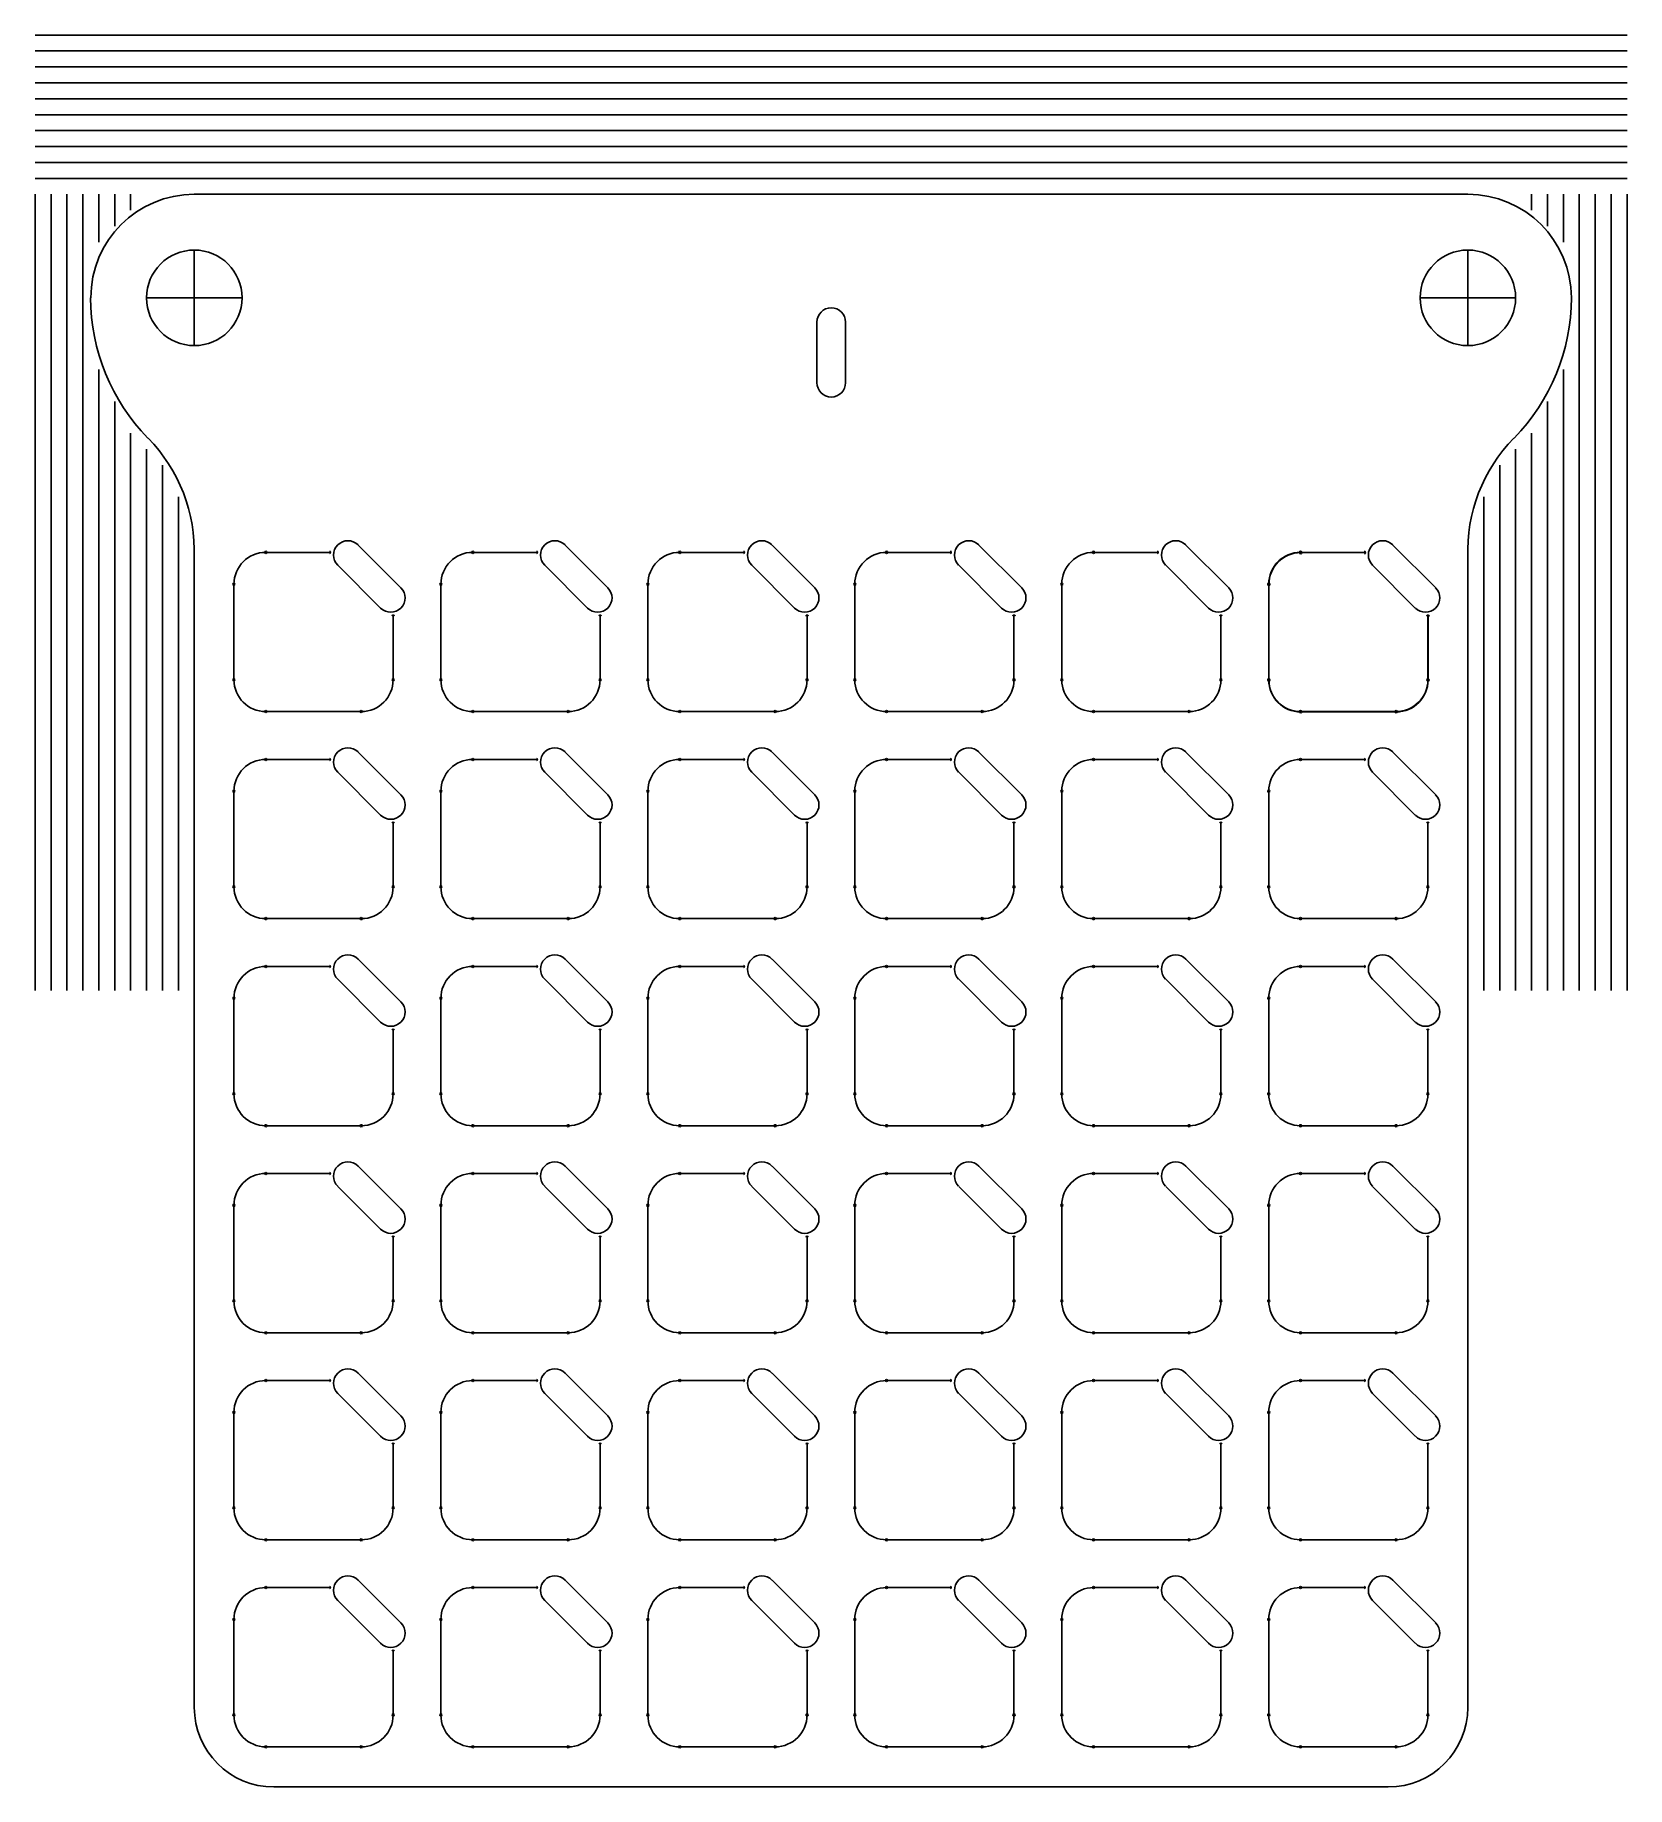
# Model space of a CAD drawing. Extents: x 165 to 265, y 127 to 237.
import ezdxf

# ---------------------------------------------------------------- set-up
doc = ezdxf.new("R2010")
doc.units = 0
doc.header["$LTSCALE"] = 10
for name, color, linetype in [('20', 7, 'CONTINUOUS'), ('22', 7, 'CONTINUOUS'), ('Layer_1', 7, 'CONTINUOUS')]:
    doc.layers.add(name, color=color, linetype=linetype)

msp = doc.modelspace()

# ---------------------------------------------------------------- linework, layer by layer
at = {"layer": '20', "color": 178, "linetype": 'CONTINUOUS'}
for p, q in [((174.56, 226.81), (254.56, 226.81)), ((213.67, 214.98), (213.67, 218.78)), ((215.47, 218.78), (215.47, 214.98)), ((184.85, 204.79), (187.54, 202.11)), ((197.85, 204.79), (200.54, 202.11)), ((210.85, 204.79), (213.54, 202.11)), ((223.85, 204.79), (226.54, 202.11)), ((236.85, 204.79), (239.54, 202.11)), ((249.85, 204.79), (252.54, 202.11)), ((174.56, 131.81), (174.56, 204.01)), ((186.26, 200.83), (183.58, 203.52)), ((199.26, 200.83), (196.58, 203.52)), ((212.26, 200.83), (209.58, 203.52)), ((225.26, 200.83), (222.58, 203.52)), ((238.26, 200.83), (235.58, 203.52)), ((251.26, 200.83), (248.58, 203.52)), ((254.56, 204.01), (254.56, 131.81)), ((184.85, 191.79), (187.54, 189.11)), ((197.85, 191.79), (200.54, 189.11)), ((210.85, 191.79), (213.54, 189.11)), ((223.85, 191.79), (226.54, 189.11)), ((236.85, 191.79), (239.54, 189.11)), ((249.85, 191.79), (252.54, 189.11)), ((186.26, 187.83), (183.58, 190.52)), ((199.26, 187.83), (196.58, 190.52)), ((212.26, 187.83), (209.58, 190.52)), ((225.26, 187.83), (222.58, 190.52)), ((238.26, 187.83), (235.58, 190.52)), ((251.26, 187.83), (248.58, 190.52)), ((184.85, 178.79), (187.54, 176.11)), ((197.85, 178.79), (200.54, 176.11)), ((210.85, 178.79), (213.54, 176.11)), ((223.85, 178.79), (226.54, 176.11)), ((236.85, 178.79), (239.54, 176.11)), ((249.85, 178.79), (252.54, 176.11)), ((186.26, 174.83), (183.58, 177.52)), ((199.26, 174.83), (196.58, 177.52)), ((212.26, 174.83), (209.58, 177.52)), ((225.26, 174.83), (222.58, 177.52)), ((238.26, 174.83), (235.58, 177.52)), ((251.26, 174.83), (248.58, 177.52)), ((184.85, 165.79), (187.54, 163.11)), ((197.85, 165.79), (200.54, 163.11)), ((210.85, 165.79), (213.54, 163.11)), ((223.85, 165.79), (226.54, 163.11)), ((236.85, 165.79), (239.54, 163.11)), ((249.85, 165.79), (252.54, 163.11)), ((186.26, 161.83), (183.58, 164.52)), ((199.26, 161.83), (196.58, 164.52)), ((212.26, 161.83), (209.58, 164.52)), ((225.26, 161.83), (222.58, 164.52)), ((238.26, 161.83), (235.58, 164.52)), ((251.26, 161.83), (248.58, 164.52)), ((184.85, 152.79), (187.54, 150.11)), ((197.85, 152.79), (200.54, 150.11)), ((210.85, 152.79), (213.54, 150.11)), ((223.85, 152.79), (226.54, 150.11)), ((236.85, 152.79), (239.54, 150.11)), ((249.85, 152.79), (252.54, 150.11)), ((186.26, 148.83), (183.58, 151.52)), ((199.26, 148.83), (196.58, 151.52)), ((212.26, 148.83), (209.58, 151.52)), ((225.26, 148.83), (222.58, 151.52)), ((238.26, 148.83), (235.58, 151.52)), ((251.26, 148.83), (248.58, 151.52)), ((184.85, 139.79), (187.54, 137.11)), ((197.85, 139.79), (200.54, 137.11)), ((210.85, 139.79), (213.54, 137.11)), ((223.85, 139.79), (226.54, 137.11)), ((236.85, 139.79), (239.54, 137.11)), ((249.85, 139.79), (252.54, 137.11)), ((186.26, 135.83), (183.58, 138.52)), ((199.26, 135.83), (196.58, 138.52)), ((212.26, 135.83), (209.58, 138.52)), ((225.26, 135.83), (222.58, 138.52)), ((238.26, 135.83), (235.58, 138.52)), ((251.26, 135.83), (248.58, 138.52)), ((249.56, 126.81), (179.56, 126.81))]:
    msp.add_line(p, q, dxfattribs=at)
for centre, radius, start, end in [((174.56, 220.31), 6.5, 90, 180), ((254.56, 220.31), 6.5, 0, 90), ((180.61, 220.31), 12.56, 180, 224.498), ((248.5, 220.31), 12.56, 315.502, 0), ((214.57, 218.78), 0.9, 90, 180), ((214.57, 218.78), 0.9, 0, 90), ((214.57, 214.98), 0.9, 180, 270), ((214.57, 214.98), 0.9, 270, 0), ((164.42, 204.4), 10.14, 357.7816, 44.4981), ((264.69, 204.4), 10.14, 135.5019, 182.2184), ((184.21, 204.16), 0.9, 135, 225), ((184.21, 204.16), 0.9, 45, 135), ((197.21, 204.16), 0.9, 135, 225), ((197.21, 204.16), 0.9, 45, 135), ((210.21, 204.16), 0.9, 135, 225), ((210.21, 204.16), 0.9, 45, 135), ((223.21, 204.16), 0.9, 135, 225), ((223.21, 204.16), 0.9, 45, 135), ((236.21, 204.16), 0.9, 135, 225), ((236.21, 204.16), 0.9, 45, 135), ((249.21, 204.16), 0.9, 135, 225), ((249.21, 204.16), 0.9, 45, 135), ((186.9, 201.47), 0.9, 315, 45), ((199.9, 201.47), 0.9, 315, 45), ((212.9, 201.47), 0.9, 315, 45), ((225.9, 201.47), 0.9, 315, 45), ((238.9, 201.47), 0.9, 315, 45), ((251.9, 201.47), 0.9, 315, 45), ((186.9, 201.47), 0.9, 225, 315), ((199.9, 201.47), 0.9, 225, 315), ((212.9, 201.47), 0.9, 225, 315), ((225.9, 201.47), 0.9, 225, 315), ((238.9, 201.47), 0.9, 225, 315), ((251.9, 201.47), 0.9, 225, 315), ((184.21, 191.16), 0.9, 135, 225), ((184.21, 191.16), 0.9, 45, 135), ((197.21, 191.16), 0.9, 135, 225), ((197.21, 191.16), 0.9, 45, 135), ((210.21, 191.16), 0.9, 135, 225), ((210.21, 191.16), 0.9, 45, 135), ((223.21, 191.16), 0.9, 135, 225), ((223.21, 191.16), 0.9, 45, 135), ((236.21, 191.16), 0.9, 135, 225), ((236.21, 191.16), 0.9, 45, 135), ((249.21, 191.16), 0.9, 135, 225), ((249.21, 191.16), 0.9, 45, 135), ((186.9, 188.47), 0.9, 315, 45), ((199.9, 188.47), 0.9, 315, 45), ((212.9, 188.47), 0.9, 315, 45), ((225.9, 188.47), 0.9, 315, 45), ((238.9, 188.47), 0.9, 315, 45), ((251.9, 188.47), 0.9, 315, 45), ((186.9, 188.47), 0.9, 225, 315), ((199.9, 188.47), 0.9, 225, 315), ((212.9, 188.47), 0.9, 225, 315), ((225.9, 188.47), 0.9, 225, 315), ((238.9, 188.47), 0.9, 225, 315), ((251.9, 188.47), 0.9, 225, 315), ((184.21, 178.16), 0.9, 135, 225), ((184.21, 178.16), 0.9, 45, 135), ((197.21, 178.16), 0.9, 135, 225), ((197.21, 178.16), 0.9, 45, 135), ((210.21, 178.16), 0.9, 135, 225), ((210.21, 178.16), 0.9, 45, 135), ((223.21, 178.16), 0.9, 135, 225), ((223.21, 178.16), 0.9, 45, 135), ((236.21, 178.16), 0.9, 135, 225), ((236.21, 178.16), 0.9, 45, 135), ((249.21, 178.16), 0.9, 135, 225), ((249.21, 178.16), 0.9, 45, 135), ((186.9, 175.47), 0.9, 315, 45), ((199.9, 175.47), 0.9, 315, 45), ((212.9, 175.47), 0.9, 315, 45), ((225.9, 175.47), 0.9, 315, 45), ((238.9, 175.47), 0.9, 315, 45), ((251.9, 175.47), 0.9, 315, 45), ((186.9, 175.47), 0.9, 225, 315), ((199.9, 175.47), 0.9, 225, 315), ((212.9, 175.47), 0.9, 225, 315), ((225.9, 175.47), 0.9, 225, 315), ((238.9, 175.47), 0.9, 225, 315), ((251.9, 175.47), 0.9, 225, 315), ((184.21, 165.16), 0.9, 135, 225), ((184.21, 165.16), 0.9, 45, 135), ((197.21, 165.16), 0.9, 135, 225), ((197.21, 165.16), 0.9, 45, 135), ((210.21, 165.16), 0.9, 135, 225), ((210.21, 165.16), 0.9, 45, 135), ((223.21, 165.16), 0.9, 135, 225), ((223.21, 165.16), 0.9, 45, 135), ((236.21, 165.16), 0.9, 135, 225), ((236.21, 165.16), 0.9, 45, 135), ((249.21, 165.16), 0.9, 135, 225), ((249.21, 165.16), 0.9, 45, 135), ((186.9, 162.47), 0.9, 315, 45), ((199.9, 162.47), 0.9, 315, 45), ((212.9, 162.47), 0.9, 315, 45), ((225.9, 162.47), 0.9, 315, 45), ((238.9, 162.47), 0.9, 315, 45), ((251.9, 162.47), 0.9, 315, 45), ((186.9, 162.47), 0.9, 225, 315), ((199.9, 162.47), 0.9, 225, 315), ((212.9, 162.47), 0.9, 225, 315), ((225.9, 162.47), 0.9, 225, 315), ((238.9, 162.47), 0.9, 225, 315), ((251.9, 162.47), 0.9, 225, 315), ((184.21, 152.16), 0.9, 45, 135), ((197.21, 152.16), 0.9, 45, 135), ((210.21, 152.16), 0.9, 45, 135), ((223.21, 152.16), 0.9, 45, 135), ((236.21, 152.16), 0.9, 45, 135), ((249.21, 152.16), 0.9, 45, 135), ((184.21, 152.16), 0.9, 135, 225), ((197.21, 152.16), 0.9, 135, 225), ((210.21, 152.16), 0.9, 135, 225), ((223.21, 152.16), 0.9, 135, 225), ((236.21, 152.16), 0.9, 135, 225), ((249.21, 152.16), 0.9, 135, 225), ((186.9, 149.47), 0.9, 315, 45), ((199.9, 149.47), 0.9, 315, 45), ((212.9, 149.47), 0.9, 315, 45), ((225.9, 149.47), 0.9, 315, 45), ((238.9, 149.47), 0.9, 315, 45), ((251.9, 149.47), 0.9, 315, 45), ((186.9, 149.47), 0.9, 225, 315), ((199.9, 149.47), 0.9, 225, 315), ((212.9, 149.47), 0.9, 225, 315), ((225.9, 149.47), 0.9, 225, 315), ((238.9, 149.47), 0.9, 225, 315), ((251.9, 149.47), 0.9, 225, 315), ((184.21, 139.16), 0.9, 135, 225), ((184.21, 139.16), 0.9, 45, 135), ((197.21, 139.16), 0.9, 135, 225), ((197.21, 139.16), 0.9, 45, 135), ((210.21, 139.16), 0.9, 135, 225), ((210.21, 139.16), 0.9, 45, 135), ((223.21, 139.16), 0.9, 135, 225), ((223.21, 139.16), 0.9, 45, 135), ((236.21, 139.16), 0.9, 135, 225), ((236.21, 139.16), 0.9, 45, 135), ((249.21, 139.16), 0.9, 135, 225), ((249.21, 139.16), 0.9, 45, 135), ((186.9, 136.47), 0.9, 315, 45), ((199.9, 136.47), 0.9, 315, 45), ((212.9, 136.47), 0.9, 315, 45), ((225.9, 136.47), 0.9, 315, 45), ((238.9, 136.47), 0.9, 315, 45), ((251.9, 136.47), 0.9, 315, 45), ((186.9, 136.47), 0.9, 225, 315), ((199.9, 136.47), 0.9, 225, 315), ((212.9, 136.47), 0.9, 225, 315), ((225.9, 136.47), 0.9, 225, 315), ((238.9, 136.47), 0.9, 225, 315), ((251.9, 136.47), 0.9, 225, 315), ((179.56, 131.81), 5, 180, 270), ((249.56, 131.81), 5, 270, 0)]:
    msp.add_arc(centre, radius, start, end, dxfattribs=at)
at = {"layer": '22', "color": 250, "linetype": 'CONTINUOUS'}
for p, q in [((183.05, 204.33), (179.05, 204.33)), ((196.05, 204.33), (192.05, 204.33)), ((209.05, 204.33), (205.05, 204.33)), ((222.05, 204.33), (218.05, 204.33)), ((235.05, 204.33), (231.05, 204.33)), ((248.05, 204.33), (244.05, 204.33)), ((248.06, 204.31), (244.06, 204.31)), ((177.05, 202.33), (177.05, 196.33)), ((190.05, 202.33), (190.05, 196.33)), ((203.05, 202.33), (203.05, 196.33)), ((216.05, 202.33), (216.05, 196.33)), ((229.05, 202.33), (229.05, 196.33)), ((242.05, 202.33), (242.05, 196.33)), ((242.06, 202.31), (242.06, 196.31)), ((187.05, 200.33), (187.05, 196.33)), ((200.05, 200.33), (200.05, 196.33)), ((213.05, 200.33), (213.05, 196.33)), ((226.05, 200.33), (226.05, 196.33)), ((239.05, 200.33), (239.05, 196.33)), ((252.05, 200.33), (252.05, 196.33)), ((252.06, 200.31), (252.06, 196.31)), ((179.05, 194.33), (185.05, 194.33)), ((192.05, 194.33), (198.05, 194.33)), ((205.05, 194.33), (211.05, 194.33)), ((218.05, 194.33), (224.05, 194.33)), ((231.05, 194.33), (237.05, 194.33)), ((244.05, 194.33), (250.05, 194.33)), ((244.06, 194.31), (250.06, 194.31)), ((183.05, 191.33), (179.05, 191.33)), ((196.05, 191.33), (192.05, 191.33)), ((209.05, 191.33), (205.05, 191.33)), ((222.05, 191.33), (218.05, 191.33)), ((235.05, 191.33), (231.05, 191.33)), ((248.05, 191.33), (244.05, 191.33)), ((177.05, 189.33), (177.05, 183.33)), ((190.05, 189.33), (190.05, 183.33)), ((203.05, 189.33), (203.05, 183.33)), ((216.05, 189.33), (216.05, 183.33)), ((229.05, 189.33), (229.05, 183.33)), ((242.05, 189.33), (242.05, 183.33)), ((187.05, 187.33), (187.05, 183.33)), ((200.05, 187.33), (200.05, 183.33)), ((213.05, 187.33), (213.05, 183.33)), ((226.05, 187.33), (226.05, 183.33)), ((239.05, 187.33), (239.05, 183.33)), ((252.05, 187.33), (252.05, 183.33)), ((179.05, 181.33), (185.05, 181.33)), ((192.05, 181.33), (198.05, 181.33)), ((205.05, 181.33), (211.05, 181.33)), ((218.05, 181.33), (224.05, 181.33)), ((231.05, 181.33), (237.05, 181.33)), ((244.05, 181.33), (250.05, 181.33)), ((183.05, 178.33), (179.05, 178.33)), ((196.05, 178.33), (192.05, 178.33)), ((209.05, 178.33), (205.05, 178.33)), ((222.05, 178.33), (218.05, 178.33)), ((235.05, 178.33), (231.05, 178.33)), ((248.05, 178.33), (244.05, 178.33)), ((177.05, 176.33), (177.05, 170.33)), ((190.05, 176.33), (190.05, 170.33)), ((203.05, 176.33), (203.05, 170.33)), ((216.05, 176.33), (216.05, 170.33)), ((229.05, 176.33), (229.05, 170.33)), ((242.05, 176.33), (242.05, 170.33)), ((187.05, 174.33), (187.05, 170.33)), ((200.05, 174.33), (200.05, 170.33)), ((213.05, 174.33), (213.05, 170.33)), ((226.05, 174.33), (226.05, 170.33)), ((239.05, 174.33), (239.05, 170.33)), ((252.05, 174.33), (252.05, 170.33)), ((179.05, 168.33), (185.05, 168.33)), ((192.05, 168.33), (198.05, 168.33)), ((205.05, 168.33), (211.05, 168.33)), ((218.05, 168.33), (224.05, 168.33)), ((231.05, 168.33), (237.05, 168.33)), ((244.05, 168.33), (250.05, 168.33)), ((183.05, 165.33), (179.05, 165.33)), ((196.05, 165.33), (192.05, 165.33)), ((209.05, 165.33), (205.05, 165.33)), ((222.05, 165.33), (218.05, 165.33)), ((235.05, 165.33), (231.05, 165.33)), ((248.05, 165.33), (244.05, 165.33)), ((177.05, 163.33), (177.05, 157.33)), ((190.05, 163.33), (190.05, 157.33)), ((203.05, 163.33), (203.05, 157.33)), ((216.05, 163.33), (216.05, 157.33)), ((229.05, 163.33), (229.05, 157.33)), ((242.05, 163.33), (242.05, 157.33)), ((187.05, 161.33), (187.05, 157.33)), ((200.05, 161.33), (200.05, 157.33)), ((213.05, 161.33), (213.05, 157.33)), ((226.05, 161.33), (226.05, 157.33)), ((239.05, 161.33), (239.05, 157.33)), ((252.05, 161.33), (252.05, 157.33)), ((179.05, 155.33), (185.05, 155.33)), ((192.05, 155.33), (198.05, 155.33)), ((205.05, 155.33), (211.05, 155.33)), ((218.05, 155.33), (224.05, 155.33)), ((231.05, 155.33), (237.05, 155.33)), ((244.05, 155.33), (250.05, 155.33)), ((183.05, 152.33), (179.05, 152.33)), ((196.05, 152.33), (192.05, 152.33)), ((209.05, 152.33), (205.05, 152.33)), ((222.05, 152.33), (218.05, 152.33)), ((235.05, 152.33), (231.05, 152.33)), ((248.05, 152.33), (244.05, 152.33)), ((177.05, 150.33), (177.05, 144.33)), ((190.05, 150.33), (190.05, 144.33)), ((203.05, 150.33), (203.05, 144.33)), ((216.05, 150.33), (216.05, 144.33)), ((229.05, 150.33), (229.05, 144.33)), ((242.05, 150.33), (242.05, 144.33)), ((187.05, 148.33), (187.05, 144.33)), ((200.05, 148.33), (200.05, 144.33)), ((213.05, 148.33), (213.05, 144.33)), ((226.05, 148.33), (226.05, 144.33)), ((239.05, 148.33), (239.05, 144.33)), ((252.05, 148.33), (252.05, 144.33)), ((179.05, 142.33), (185.05, 142.33)), ((192.05, 142.33), (198.05, 142.33)), ((205.05, 142.33), (211.05, 142.33)), ((218.05, 142.33), (224.05, 142.33)), ((231.05, 142.33), (237.05, 142.33)), ((244.05, 142.33), (250.05, 142.33)), ((183.05, 139.33), (179.05, 139.33)), ((196.05, 139.33), (192.05, 139.33)), ((209.05, 139.33), (205.05, 139.33)), ((222.05, 139.33), (218.05, 139.33)), ((235.05, 139.33), (231.05, 139.33)), ((248.05, 139.33), (244.05, 139.33)), ((177.05, 137.33), (177.05, 131.33)), ((190.05, 137.33), (190.05, 131.33)), ((203.05, 137.33), (203.05, 131.33)), ((216.05, 137.33), (216.05, 131.33)), ((229.05, 137.33), (229.05, 131.33)), ((242.05, 137.33), (242.05, 131.33)), ((187.05, 135.33), (187.05, 131.33)), ((200.05, 135.33), (200.05, 131.33)), ((213.05, 135.33), (213.05, 131.33)), ((226.05, 135.33), (226.05, 131.33)), ((239.05, 135.33), (239.05, 131.33)), ((252.05, 135.33), (252.05, 131.33)), ((179.05, 129.33), (185.05, 129.33)), ((192.05, 129.33), (198.05, 129.33)), ((205.05, 129.33), (211.05, 129.33)), ((218.05, 129.33), (224.05, 129.33)), ((231.05, 129.33), (237.05, 129.33)), ((244.05, 129.33), (250.05, 129.33))]:
    msp.add_line(p, q, dxfattribs=at)
for centre, radius, start, end in [((179.05, 202.33), 2, 90.0013, 179.9987), ((179.05, 204.33), 0.0635, 90, 270), ((179.05, 204.33), 0.0635, 270, 90), ((183.05, 204.33), 0.0635, 270, 90), ((192.05, 202.33), 2, 90.0013, 179.9987), ((192.05, 204.33), 0.0635, 90, 270), ((192.05, 204.33), 0.0635, 270, 90), ((196.05, 204.33), 0.0635, 270, 90), ((205.05, 202.33), 2, 90.0013, 179.9987), ((205.05, 204.33), 0.0635, 90, 270), ((205.05, 204.33), 0.0635, 270, 90), ((209.05, 204.33), 0.0635, 270, 90), ((218.05, 202.33), 2, 90.0013, 179.9987), ((218.05, 204.33), 0.0635, 90, 270), ((218.05, 204.33), 0.0635, 270, 90), ((222.05, 204.33), 0.0635, 270, 90), ((231.05, 202.33), 2, 90.0013, 179.9987), ((231.05, 204.33), 0.0635, 90, 270), ((231.05, 204.33), 0.0635, 270, 90), ((235.05, 204.33), 0.0635, 270, 90), ((244.05, 202.33), 2, 90.0013, 179.9987), ((244.06, 202.31), 2, 90.0013, 179.9987), ((244.05, 204.33), 0.0635, 90, 270), ((244.06, 204.31), 0.0635, 90, 270), ((244.05, 204.33), 0.0635, 270, 90), ((244.06, 204.31), 0.0635, 270, 90), ((248.05, 204.33), 0.0635, 270, 90), ((248.06, 204.31), 0.0635, 270, 90), ((177.05, 202.33), 0.0635, 0, 180), ((177.05, 202.33), 0.0635, 180, 0), ((190.05, 202.33), 0.0635, 0, 180), ((190.05, 202.33), 0.0635, 180, 0), ((203.05, 202.33), 0.0635, 0, 180), ((203.05, 202.33), 0.0635, 180, 0), ((216.05, 202.33), 0.0635, 0, 180), ((216.05, 202.33), 0.0635, 180, 0), ((229.05, 202.33), 0.0635, 0, 180), ((229.05, 202.33), 0.0635, 180, 0), ((242.05, 202.33), 0.0635, 0, 180), ((242.05, 202.33), 0.0635, 180, 0), ((242.06, 202.31), 0.0635, 0, 180), ((242.06, 202.31), 0.0635, 180, 0), ((187.05, 200.33), 0.0635, 0, 180), ((200.05, 200.33), 0.0635, 0, 180), ((213.05, 200.33), 0.0635, 0, 180), ((226.05, 200.33), 0.0635, 0, 180), ((239.05, 200.33), 0.0635, 0, 180), ((252.05, 200.33), 0.0635, 0, 180), ((252.06, 200.31), 0.0635, 0, 180), ((177.05, 196.33), 0.0635, 0, 180), ((177.05, 196.33), 0.0635, 180, 0), ((179.05, 196.33), 2, 180.0013, 269.9987), ((185.05, 196.33), 2, 270.0013, 359.9987), ((187.05, 196.33), 0.0635, 0, 180), ((187.05, 196.33), 0.0635, 180, 0), ((190.05, 196.33), 0.0635, 0, 180), ((190.05, 196.33), 0.0635, 180, 0), ((192.05, 196.33), 2, 180.0013, 269.9987), ((198.05, 196.33), 2, 270.0013, 359.9987), ((200.05, 196.33), 0.0635, 0, 180), ((200.05, 196.33), 0.0635, 180, 0), ((203.05, 196.33), 0.0635, 0, 180), ((203.05, 196.33), 0.0635, 180, 0), ((205.05, 196.33), 2, 180.0013, 269.9987), ((211.05, 196.33), 2, 270.0013, 359.9987), ((213.05, 196.33), 0.0635, 0, 180), ((213.05, 196.33), 0.0635, 180, 0), ((216.05, 196.33), 0.0635, 0, 180), ((216.05, 196.33), 0.0635, 180, 0), ((218.05, 196.33), 2, 180.0013, 269.9987), ((224.05, 196.33), 2, 270.0013, 359.9987), ((226.05, 196.33), 0.0635, 0, 180), ((226.05, 196.33), 0.0635, 180, 0), ((229.05, 196.33), 0.0635, 0, 180), ((229.05, 196.33), 0.0635, 180, 0), ((231.05, 196.33), 2, 180.0013, 269.9987), ((237.05, 196.33), 2, 270.0013, 359.9987), ((239.05, 196.33), 0.0635, 0, 180), ((239.05, 196.33), 0.0635, 180, 0), ((242.05, 196.33), 0.0635, 0, 180), ((242.05, 196.33), 0.0635, 180, 0), ((242.06, 196.31), 0.0635, 0, 180), ((242.06, 196.31), 0.0635, 180, 0), ((244.05, 196.33), 2, 180.0013, 269.9987), ((244.06, 196.31), 2, 180.0013, 269.9987), ((250.05, 196.33), 2, 270.0013, 359.9987), ((250.06, 196.31), 2, 270.0013, 359.9987), ((252.05, 196.33), 0.0635, 0, 180), ((252.05, 196.33), 0.0635, 180, 0), ((252.06, 196.31), 0.0635, 0, 180), ((252.06, 196.31), 0.0635, 180, 0), ((179.05, 194.33), 0.0635, 90, 270), ((179.05, 194.33), 0.0635, 270, 90), ((185.05, 194.33), 0.0635, 90, 270), ((185.05, 194.33), 0.0635, 270, 90), ((192.05, 194.33), 0.0635, 90, 270), ((192.05, 194.33), 0.0635, 270, 90), ((198.05, 194.33), 0.0635, 90, 270), ((198.05, 194.33), 0.0635, 270, 90), ((205.05, 194.33), 0.0635, 90, 270), ((205.05, 194.33), 0.0635, 270, 90), ((211.05, 194.33), 0.0635, 90, 270), ((211.05, 194.33), 0.0635, 270, 90), ((218.05, 194.33), 0.0635, 90, 270), ((218.05, 194.33), 0.0635, 270, 90), ((224.05, 194.33), 0.0635, 90, 270), ((224.05, 194.33), 0.0635, 270, 90), ((231.05, 194.33), 0.0635, 90, 270), ((231.05, 194.33), 0.0635, 270, 90), ((237.05, 194.33), 0.0635, 90, 270), ((237.05, 194.33), 0.0635, 270, 90), ((244.05, 194.33), 0.0635, 90, 270), ((244.06, 194.31), 0.0635, 90, 270), ((244.05, 194.33), 0.0635, 270, 90), ((244.06, 194.31), 0.0635, 270, 90), ((250.05, 194.33), 0.0635, 90, 270), ((250.06, 194.31), 0.0635, 90, 270), ((250.05, 194.33), 0.0635, 270, 90), ((250.06, 194.31), 0.0635, 270, 90), ((179.05, 189.33), 2, 90.0013, 179.9987), ((179.05, 189.33), 2, 90.0013, 179.9987), ((179.05, 191.33), 0.0635, 90, 270), ((179.05, 191.33), 0.0635, 270, 90), ((179.05, 191.33), 0.0635, 270, 90), ((183.05, 191.33), 0.0635, 270, 90), ((192.05, 189.33), 2, 90.0013, 179.9987), ((192.05, 189.33), 2, 90.0013, 179.9987), ((192.05, 191.33), 0.0635, 90, 270), ((192.05, 191.33), 0.0635, 270, 90), ((192.05, 191.33), 0.0635, 270, 90), ((196.05, 191.33), 0.0635, 270, 90), ((205.05, 189.33), 2, 90.0013, 179.9987), ((205.05, 189.33), 2, 90.0013, 179.9987), ((205.05, 191.33), 0.0635, 90, 270), ((205.05, 191.33), 0.0635, 270, 90), ((205.05, 191.33), 0.0635, 270, 90), ((209.05, 191.33), 0.0635, 270, 90), ((218.05, 189.33), 2, 90.0013, 179.9987), ((218.05, 189.33), 2, 90.0013, 179.9987), ((218.05, 191.33), 0.0635, 90, 270), ((218.05, 191.33), 0.0635, 270, 90), ((218.05, 191.33), 0.0635, 270, 90), ((222.05, 191.33), 0.0635, 270, 90), ((231.05, 189.33), 2, 90.0013, 179.9987), ((231.05, 189.33), 2, 90.0013, 179.9987), ((231.05, 191.33), 0.0635, 90, 270), ((231.05, 191.33), 0.0635, 270, 90), ((231.05, 191.33), 0.0635, 270, 90), ((235.05, 191.33), 0.0635, 270, 90), ((244.05, 189.33), 2, 90.0013, 179.9987), ((244.05, 189.33), 2, 90.0013, 179.9987), ((244.05, 191.33), 0.0635, 90, 270), ((244.05, 191.33), 0.0635, 270, 90), ((244.05, 191.33), 0.0635, 270, 90), ((248.05, 191.33), 0.0635, 270, 90), ((177.05, 189.33), 0.0635, 0, 180), ((177.05, 189.33), 0.0635, 180, 0), ((177.05, 189.33), 0.0635, 180, 0), ((190.05, 189.33), 0.0635, 0, 180), ((190.05, 189.33), 0.0635, 180, 0), ((190.05, 189.33), 0.0635, 180, 0), ((203.05, 189.33), 0.0635, 0, 180), ((203.05, 189.33), 0.0635, 180, 0), ((203.05, 189.33), 0.0635, 180, 0), ((216.05, 189.33), 0.0635, 0, 180), ((216.05, 189.33), 0.0635, 180, 0), ((216.05, 189.33), 0.0635, 180, 0), ((229.05, 189.33), 0.0635, 0, 180), ((229.05, 189.33), 0.0635, 180, 0), ((229.05, 189.33), 0.0635, 180, 0), ((242.05, 189.33), 0.0635, 0, 180), ((242.05, 189.33), 0.0635, 180, 0), ((242.05, 189.33), 0.0635, 180, 0), ((187.05, 187.33), 0.0635, 0, 180), ((200.05, 187.33), 0.0635, 0, 180), ((213.05, 187.33), 0.0635, 0, 180), ((226.05, 187.33), 0.0635, 0, 180), ((239.05, 187.33), 0.0635, 0, 180), ((252.05, 187.33), 0.0635, 0, 180), ((177.05, 183.33), 0.0635, 0, 180), ((177.05, 183.33), 0.0635, 0, 180), ((177.05, 183.33), 0.0635, 180, 0), ((179.05, 183.33), 2, 180.0013, 269.9987), ((179.05, 183.33), 2, 180.0013, 269.9987), ((185.05, 183.33), 2, 270.0013, 359.9987), ((185.05, 183.33), 2, 270.0013, 359.9987), ((187.05, 183.33), 0.0635, 0, 180), ((187.05, 183.33), 0.0635, 0, 180), ((187.05, 183.33), 0.0635, 180, 0), ((190.05, 183.33), 0.0635, 0, 180), ((190.05, 183.33), 0.0635, 0, 180), ((190.05, 183.33), 0.0635, 180, 0), ((192.05, 183.33), 2, 180.0013, 269.9987), ((192.05, 183.33), 2, 180.0013, 269.9987), ((198.05, 183.33), 2, 270.0013, 359.9987), ((198.05, 183.33), 2, 270.0013, 359.9987), ((200.05, 183.33), 0.0635, 0, 180), ((200.05, 183.33), 0.0635, 0, 180), ((200.05, 183.33), 0.0635, 180, 0), ((203.05, 183.33), 0.0635, 0, 180), ((203.05, 183.33), 0.0635, 0, 180), ((203.05, 183.33), 0.0635, 180, 0), ((205.05, 183.33), 2, 180.0013, 269.9987), ((205.05, 183.33), 2, 180.0013, 269.9987), ((211.05, 183.33), 2, 270.0013, 359.9987), ((211.05, 183.33), 2, 270.0013, 359.9987), ((213.05, 183.33), 0.0635, 0, 180), ((213.05, 183.33), 0.0635, 0, 180), ((213.05, 183.33), 0.0635, 180, 0), ((216.05, 183.33), 0.0635, 0, 180), ((216.05, 183.33), 0.0635, 0, 180), ((216.05, 183.33), 0.0635, 180, 0), ((218.05, 183.33), 2, 180.0013, 269.9987), ((218.05, 183.33), 2, 180.0013, 269.9987), ((224.05, 183.33), 2, 270.0013, 359.9987), ((224.05, 183.33), 2, 270.0013, 359.9987), ((226.05, 183.33), 0.0635, 0, 180), ((226.05, 183.33), 0.0635, 0, 180), ((226.05, 183.33), 0.0635, 180, 0), ((229.05, 183.33), 0.0635, 0, 180), ((229.05, 183.33), 0.0635, 0, 180), ((229.05, 183.33), 0.0635, 180, 0), ((231.05, 183.33), 2, 180.0013, 269.9987), ((231.05, 183.33), 2, 180.0013, 269.9987), ((237.05, 183.33), 2, 270.0013, 359.9987), ((237.05, 183.33), 2, 270.0013, 359.9987), ((239.05, 183.33), 0.0635, 0, 180), ((239.05, 183.33), 0.0635, 0, 180), ((239.05, 183.33), 0.0635, 180, 0), ((242.05, 183.33), 0.0635, 0, 180), ((242.05, 183.33), 0.0635, 0, 180), ((242.05, 183.33), 0.0635, 180, 0), ((244.05, 183.33), 2, 180.0013, 269.9987), ((244.05, 183.33), 2, 180.0013, 269.9987), ((250.05, 183.33), 2, 270.0013, 359.9987), ((250.05, 183.33), 2, 270.0013, 359.9987), ((252.05, 183.33), 0.0635, 0, 180), ((252.05, 183.33), 0.0635, 0, 180), ((252.05, 183.33), 0.0635, 180, 0), ((179.05, 181.33), 0.0635, 90, 270), ((179.05, 181.33), 0.0635, 270, 90), ((179.05, 181.33), 0.0635, 270, 90), ((185.05, 181.33), 0.0635, 90, 270), ((185.05, 181.33), 0.0635, 90, 270), ((185.05, 181.33), 0.0635, 270, 90), ((192.05, 181.33), 0.0635, 90, 270), ((192.05, 181.33), 0.0635, 270, 90), ((192.05, 181.33), 0.0635, 270, 90), ((198.05, 181.33), 0.0635, 90, 270), ((198.05, 181.33), 0.0635, 90, 270), ((198.05, 181.33), 0.0635, 270, 90), ((205.05, 181.33), 0.0635, 90, 270), ((205.05, 181.33), 0.0635, 270, 90), ((205.05, 181.33), 0.0635, 270, 90), ((211.05, 181.33), 0.0635, 90, 270), ((211.05, 181.33), 0.0635, 90, 270), ((211.05, 181.33), 0.0635, 270, 90), ((218.05, 181.33), 0.0635, 90, 270), ((218.05, 181.33), 0.0635, 270, 90), ((218.05, 181.33), 0.0635, 270, 90), ((224.05, 181.33), 0.0635, 90, 270), ((224.05, 181.33), 0.0635, 90, 270), ((224.05, 181.33), 0.0635, 270, 90), ((231.05, 181.33), 0.0635, 90, 270), ((231.05, 181.33), 0.0635, 270, 90), ((231.05, 181.33), 0.0635, 270, 90), ((237.05, 181.33), 0.0635, 90, 270), ((237.05, 181.33), 0.0635, 90, 270), ((237.05, 181.33), 0.0635, 270, 90), ((244.05, 181.33), 0.0635, 90, 270), ((244.05, 181.33), 0.0635, 270, 90), ((244.05, 181.33), 0.0635, 270, 90), ((250.05, 181.33), 0.0635, 90, 270), ((250.05, 181.33), 0.0635, 90, 270), ((250.05, 181.33), 0.0635, 270, 90), ((179.05, 176.33), 2, 90.0013, 179.9987), ((179.05, 176.33), 2, 90.0013, 179.9987), ((179.05, 178.33), 0.0635, 90, 270), ((179.05, 178.33), 0.0635, 270, 90), ((179.05, 178.33), 0.0635, 270, 90), ((183.05, 178.33), 0.0635, 270, 90), ((192.05, 176.33), 2, 90.0013, 179.9987), ((192.05, 176.33), 2, 90.0013, 179.9987), ((192.05, 178.33), 0.0635, 90, 270), ((192.05, 178.33), 0.0635, 270, 90), ((192.05, 178.33), 0.0635, 270, 90), ((196.05, 178.33), 0.0635, 270, 90), ((205.05, 176.33), 2, 90.0013, 179.9987), ((205.05, 176.33), 2, 90.0013, 179.9987), ((205.05, 178.33), 0.0635, 90, 270), ((205.05, 178.33), 0.0635, 270, 90), ((205.05, 178.33), 0.0635, 270, 90), ((209.05, 178.33), 0.0635, 270, 90), ((218.05, 176.33), 2, 90.0013, 179.9987), ((218.05, 176.33), 2, 90.0013, 179.9987), ((218.05, 178.33), 0.0635, 90, 270), ((218.05, 178.33), 0.0635, 270, 90), ((218.05, 178.33), 0.0635, 270, 90), ((222.05, 178.33), 0.0635, 270, 90), ((231.05, 176.33), 2, 90.0013, 179.9987), ((231.05, 176.33), 2, 90.0013, 179.9987), ((231.05, 178.33), 0.0635, 90, 270), ((231.05, 178.33), 0.0635, 270, 90), ((231.05, 178.33), 0.0635, 270, 90), ((235.05, 178.33), 0.0635, 270, 90), ((244.05, 176.33), 2, 90.0013, 179.9987), ((244.05, 176.33), 2, 90.0013, 179.9987), ((244.05, 178.33), 0.0635, 90, 270), ((244.05, 178.33), 0.0635, 270, 90), ((244.05, 178.33), 0.0635, 270, 90), ((248.05, 178.33), 0.0635, 270, 90), ((177.05, 176.33), 0.0635, 0, 180), ((177.05, 176.33), 0.0635, 180, 0), ((177.05, 176.33), 0.0635, 180, 0), ((190.05, 176.33), 0.0635, 0, 180), ((190.05, 176.33), 0.0635, 180, 0), ((190.05, 176.33), 0.0635, 180, 0), ((203.05, 176.33), 0.0635, 0, 180), ((203.05, 176.33), 0.0635, 180, 0), ((203.05, 176.33), 0.0635, 180, 0), ((216.05, 176.33), 0.0635, 0, 180), ((216.05, 176.33), 0.0635, 180, 0), ((216.05, 176.33), 0.0635, 180, 0), ((229.05, 176.33), 0.0635, 0, 180), ((229.05, 176.33), 0.0635, 180, 0), ((229.05, 176.33), 0.0635, 180, 0), ((242.05, 176.33), 0.0635, 0, 180), ((242.05, 176.33), 0.0635, 180, 0), ((242.05, 176.33), 0.0635, 180, 0), ((187.05, 174.33), 0.0635, 0, 180), ((200.05, 174.33), 0.0635, 0, 180), ((213.05, 174.33), 0.0635, 0, 180), ((226.05, 174.33), 0.0635, 0, 180), ((239.05, 174.33), 0.0635, 0, 180), ((252.05, 174.33), 0.0635, 0, 180), ((177.05, 170.33), 0.0635, 0, 180), ((177.05, 170.33), 0.0635, 0, 180), ((177.05, 170.33), 0.0635, 180, 0), ((179.05, 170.33), 2, 180.0013, 269.9987), ((179.05, 170.33), 2, 180.0013, 269.9987), ((185.05, 170.33), 2, 270.0013, 359.9987), ((185.05, 170.33), 2, 270.0013, 359.9987), ((187.05, 170.33), 0.0635, 0, 180), ((187.05, 170.33), 0.0635, 0, 180), ((187.05, 170.33), 0.0635, 180, 0), ((190.05, 170.33), 0.0635, 0, 180), ((190.05, 170.33), 0.0635, 0, 180), ((190.05, 170.33), 0.0635, 180, 0), ((192.05, 170.33), 2, 180.0013, 269.9987), ((192.05, 170.33), 2, 180.0013, 269.9987), ((198.05, 170.33), 2, 270.0013, 359.9987), ((198.05, 170.33), 2, 270.0013, 359.9987), ((200.05, 170.33), 0.0635, 0, 180), ((200.05, 170.33), 0.0635, 0, 180), ((200.05, 170.33), 0.0635, 180, 0), ((203.05, 170.33), 0.0635, 0, 180), ((203.05, 170.33), 0.0635, 0, 180), ((203.05, 170.33), 0.0635, 180, 0), ((205.05, 170.33), 2, 180.0013, 269.9987), ((205.05, 170.33), 2, 180.0013, 269.9987), ((211.05, 170.33), 2, 270.0013, 359.9987), ((211.05, 170.33), 2, 270.0013, 359.9987), ((213.05, 170.33), 0.0635, 0, 180), ((213.05, 170.33), 0.0635, 0, 180), ((213.05, 170.33), 0.0635, 180, 0), ((216.05, 170.33), 0.0635, 0, 180), ((216.05, 170.33), 0.0635, 0, 180), ((216.05, 170.33), 0.0635, 180, 0), ((218.05, 170.33), 2, 180.0013, 269.9987), ((218.05, 170.33), 2, 180.0013, 269.9987), ((224.05, 170.33), 2, 270.0013, 359.9987), ((224.05, 170.33), 2, 270.0013, 359.9987), ((226.05, 170.33), 0.0635, 0, 180), ((226.05, 170.33), 0.0635, 0, 180), ((226.05, 170.33), 0.0635, 180, 0), ((229.05, 170.33), 0.0635, 0, 180), ((229.05, 170.33), 0.0635, 0, 180), ((229.05, 170.33), 0.0635, 180, 0), ((231.05, 170.33), 2, 180.0013, 269.9987), ((231.05, 170.33), 2, 180.0013, 269.9987), ((237.05, 170.33), 2, 270.0013, 359.9987), ((237.05, 170.33), 2, 270.0013, 359.9987), ((239.05, 170.33), 0.0635, 0, 180), ((239.05, 170.33), 0.0635, 0, 180), ((239.05, 170.33), 0.0635, 180, 0), ((242.05, 170.33), 0.0635, 0, 180), ((242.05, 170.33), 0.0635, 0, 180), ((242.05, 170.33), 0.0635, 180, 0), ((244.05, 170.33), 2, 180.0013, 269.9987), ((244.05, 170.33), 2, 180.0013, 269.9987), ((250.05, 170.33), 2, 270.0013, 359.9987), ((250.05, 170.33), 2, 270.0013, 359.9987), ((252.05, 170.33), 0.0635, 0, 180), ((252.05, 170.33), 0.0635, 0, 180), ((252.05, 170.33), 0.0635, 180, 0), ((179.05, 168.33), 0.0635, 90, 270), ((179.05, 168.33), 0.0635, 270, 90), ((179.05, 168.33), 0.0635, 270, 90), ((185.05, 168.33), 0.0635, 90, 270), ((185.05, 168.33), 0.0635, 90, 270), ((185.05, 168.33), 0.0635, 270, 90), ((192.05, 168.33), 0.0635, 90, 270), ((192.05, 168.33), 0.0635, 270, 90), ((192.05, 168.33), 0.0635, 270, 90), ((198.05, 168.33), 0.0635, 90, 270), ((198.05, 168.33), 0.0635, 90, 270), ((198.05, 168.33), 0.0635, 270, 90), ((205.05, 168.33), 0.0635, 90, 270), ((205.05, 168.33), 0.0635, 270, 90), ((205.05, 168.33), 0.0635, 270, 90), ((211.05, 168.33), 0.0635, 90, 270), ((211.05, 168.33), 0.0635, 90, 270), ((211.05, 168.33), 0.0635, 270, 90), ((218.05, 168.33), 0.0635, 90, 270), ((218.05, 168.33), 0.0635, 270, 90), ((218.05, 168.33), 0.0635, 270, 90), ((224.05, 168.33), 0.0635, 90, 270), ((224.05, 168.33), 0.0635, 90, 270), ((224.05, 168.33), 0.0635, 270, 90), ((231.05, 168.33), 0.0635, 90, 270), ((231.05, 168.33), 0.0635, 270, 90), ((231.05, 168.33), 0.0635, 270, 90), ((237.05, 168.33), 0.0635, 90, 270), ((237.05, 168.33), 0.0635, 90, 270), ((237.05, 168.33), 0.0635, 270, 90), ((244.05, 168.33), 0.0635, 90, 270), ((244.05, 168.33), 0.0635, 270, 90), ((244.05, 168.33), 0.0635, 270, 90), ((250.05, 168.33), 0.0635, 90, 270), ((250.05, 168.33), 0.0635, 90, 270), ((250.05, 168.33), 0.0635, 270, 90), ((179.05, 163.33), 2, 90.0013, 179.9987), ((179.05, 163.33), 2, 90.0013, 179.9987), ((179.05, 165.33), 0.0635, 90, 270), ((179.05, 165.33), 0.0635, 270, 90), ((179.05, 165.33), 0.0635, 270, 90), ((183.05, 165.33), 0.0635, 270, 90), ((192.05, 163.33), 2, 90.0013, 179.9987), ((192.05, 163.33), 2, 90.0013, 179.9987), ((192.05, 165.33), 0.0635, 90, 270), ((192.05, 165.33), 0.0635, 270, 90), ((192.05, 165.33), 0.0635, 270, 90), ((196.05, 165.33), 0.0635, 270, 90), ((205.05, 163.33), 2, 90.0013, 179.9987), ((205.05, 163.33), 2, 90.0013, 179.9987), ((205.05, 165.33), 0.0635, 90, 270), ((205.05, 165.33), 0.0635, 270, 90), ((205.05, 165.33), 0.0635, 270, 90), ((209.05, 165.33), 0.0635, 270, 90), ((218.05, 163.33), 2, 90.0013, 179.9987), ((218.05, 163.33), 2, 90.0013, 179.9987), ((218.05, 165.33), 0.0635, 90, 270), ((218.05, 165.33), 0.0635, 270, 90), ((218.05, 165.33), 0.0635, 270, 90), ((222.05, 165.33), 0.0635, 270, 90), ((231.05, 163.33), 2, 90.0013, 179.9987), ((231.05, 163.33), 2, 90.0013, 179.9987), ((231.05, 165.33), 0.0635, 90, 270), ((231.05, 165.33), 0.0635, 270, 90), ((231.05, 165.33), 0.0635, 270, 90), ((235.05, 165.33), 0.0635, 270, 90), ((244.05, 163.33), 2, 90.0013, 179.9987), ((244.05, 163.33), 2, 90.0013, 179.9987), ((244.05, 165.33), 0.0635, 90, 270), ((244.05, 165.33), 0.0635, 270, 90), ((244.05, 165.33), 0.0635, 270, 90), ((248.05, 165.33), 0.0635, 270, 90), ((177.05, 163.33), 0.0635, 0, 180), ((177.05, 163.33), 0.0635, 180, 0), ((177.05, 163.33), 0.0635, 180, 0), ((190.05, 163.33), 0.0635, 0, 180), ((190.05, 163.33), 0.0635, 180, 0), ((190.05, 163.33), 0.0635, 180, 0), ((203.05, 163.33), 0.0635, 0, 180), ((203.05, 163.33), 0.0635, 180, 0), ((203.05, 163.33), 0.0635, 180, 0), ((216.05, 163.33), 0.0635, 0, 180), ((216.05, 163.33), 0.0635, 180, 0), ((216.05, 163.33), 0.0635, 180, 0), ((229.05, 163.33), 0.0635, 0, 180), ((229.05, 163.33), 0.0635, 180, 0), ((229.05, 163.33), 0.0635, 180, 0), ((242.05, 163.33), 0.0635, 0, 180), ((242.05, 163.33), 0.0635, 180, 0), ((242.05, 163.33), 0.0635, 180, 0), ((187.05, 161.33), 0.0635, 0, 180), ((200.05, 161.33), 0.0635, 0, 180), ((213.05, 161.33), 0.0635, 0, 180), ((226.05, 161.33), 0.0635, 0, 180), ((239.05, 161.33), 0.0635, 0, 180), ((252.05, 161.33), 0.0635, 0, 180), ((177.05, 157.33), 0.0635, 0, 180), ((177.05, 157.33), 0.0635, 0, 180), ((177.05, 157.33), 0.0635, 180, 0), ((179.05, 157.33), 2, 180.0013, 269.9987), ((179.05, 157.33), 2, 180.0013, 269.9987), ((185.05, 157.33), 2, 270.0013, 359.9987), ((185.05, 157.33), 2, 270.0013, 359.9987), ((187.05, 157.33), 0.0635, 0, 180), ((187.05, 157.33), 0.0635, 0, 180), ((187.05, 157.33), 0.0635, 180, 0), ((190.05, 157.33), 0.0635, 0, 180), ((190.05, 157.33), 0.0635, 0, 180), ((190.05, 157.33), 0.0635, 180, 0), ((192.05, 157.33), 2, 180.0013, 269.9987), ((192.05, 157.33), 2, 180.0013, 269.9987), ((198.05, 157.33), 2, 270.0013, 359.9987), ((198.05, 157.33), 2, 270.0013, 359.9987), ((200.05, 157.33), 0.0635, 0, 180), ((200.05, 157.33), 0.0635, 0, 180), ((200.05, 157.33), 0.0635, 180, 0), ((203.05, 157.33), 0.0635, 0, 180), ((203.05, 157.33), 0.0635, 0, 180), ((203.05, 157.33), 0.0635, 180, 0), ((205.05, 157.33), 2, 180.0013, 269.9987), ((205.05, 157.33), 2, 180.0013, 269.9987), ((211.05, 157.33), 2, 270.0013, 359.9987), ((211.05, 157.33), 2, 270.0013, 359.9987), ((213.05, 157.33), 0.0635, 0, 180), ((213.05, 157.33), 0.0635, 0, 180), ((213.05, 157.33), 0.0635, 180, 0), ((216.05, 157.33), 0.0635, 0, 180), ((216.05, 157.33), 0.0635, 0, 180), ((216.05, 157.33), 0.0635, 180, 0), ((218.05, 157.33), 2, 180.0013, 269.9987), ((218.05, 157.33), 2, 180.0013, 269.9987), ((224.05, 157.33), 2, 270.0013, 359.9987), ((224.05, 157.33), 2, 270.0013, 359.9987), ((226.05, 157.33), 0.0635, 0, 180), ((226.05, 157.33), 0.0635, 0, 180), ((226.05, 157.33), 0.0635, 180, 0), ((229.05, 157.33), 0.0635, 0, 180), ((229.05, 157.33), 0.0635, 0, 180), ((229.05, 157.33), 0.0635, 180, 0), ((231.05, 157.33), 2, 180.0013, 269.9987), ((231.05, 157.33), 2, 180.0013, 269.9987), ((237.05, 157.33), 2, 270.0013, 359.9987), ((237.05, 157.33), 2, 270.0013, 359.9987), ((239.05, 157.33), 0.0635, 0, 180), ((239.05, 157.33), 0.0635, 0, 180), ((239.05, 157.33), 0.0635, 180, 0), ((242.05, 157.33), 0.0635, 0, 180), ((242.05, 157.33), 0.0635, 0, 180), ((242.05, 157.33), 0.0635, 180, 0), ((244.05, 157.33), 2, 180.0013, 269.9987), ((244.05, 157.33), 2, 180.0013, 269.9987), ((250.05, 157.33), 2, 270.0013, 359.9987), ((250.05, 157.33), 2, 270.0013, 359.9987), ((252.05, 157.33), 0.0635, 0, 180), ((252.05, 157.33), 0.0635, 0, 180), ((252.05, 157.33), 0.0635, 180, 0), ((179.05, 155.33), 0.0635, 90, 270), ((179.05, 155.33), 0.0635, 270, 90), ((179.05, 155.33), 0.0635, 270, 90), ((185.05, 155.33), 0.0635, 90, 270), ((185.05, 155.33), 0.0635, 90, 270), ((185.05, 155.33), 0.0635, 270, 90), ((192.05, 155.33), 0.0635, 90, 270), ((192.05, 155.33), 0.0635, 270, 90), ((192.05, 155.33), 0.0635, 270, 90), ((198.05, 155.33), 0.0635, 90, 270), ((198.05, 155.33), 0.0635, 90, 270), ((198.05, 155.33), 0.0635, 270, 90), ((205.05, 155.33), 0.0635, 90, 270), ((205.05, 155.33), 0.0635, 270, 90), ((205.05, 155.33), 0.0635, 270, 90), ((211.05, 155.33), 0.0635, 90, 270), ((211.05, 155.33), 0.0635, 90, 270), ((211.05, 155.33), 0.0635, 270, 90), ((218.05, 155.33), 0.0635, 90, 270), ((218.05, 155.33), 0.0635, 270, 90), ((218.05, 155.33), 0.0635, 270, 90), ((224.05, 155.33), 0.0635, 90, 270), ((224.05, 155.33), 0.0635, 90, 270), ((224.05, 155.33), 0.0635, 270, 90), ((231.05, 155.33), 0.0635, 90, 270), ((231.05, 155.33), 0.0635, 270, 90), ((231.05, 155.33), 0.0635, 270, 90), ((237.05, 155.33), 0.0635, 90, 270), ((237.05, 155.33), 0.0635, 90, 270), ((237.05, 155.33), 0.0635, 270, 90), ((244.05, 155.33), 0.0635, 90, 270), ((244.05, 155.33), 0.0635, 270, 90), ((244.05, 155.33), 0.0635, 270, 90), ((250.05, 155.33), 0.0635, 90, 270), ((250.05, 155.33), 0.0635, 90, 270), ((250.05, 155.33), 0.0635, 270, 90), ((179.05, 150.33), 2, 90.0013, 179.9987), ((179.05, 150.33), 2, 90.0013, 179.9987), ((179.05, 152.33), 0.0635, 90, 270), ((179.05, 152.33), 0.0635, 270, 90), ((179.05, 152.33), 0.0635, 270, 90), ((183.05, 152.33), 0.0635, 270, 90), ((192.05, 150.33), 2, 90.0013, 179.9987), ((192.05, 150.33), 2, 90.0013, 179.9987), ((192.05, 152.33), 0.0635, 90, 270), ((192.05, 152.33), 0.0635, 270, 90), ((192.05, 152.33), 0.0635, 270, 90), ((196.05, 152.33), 0.0635, 270, 90), ((205.05, 150.33), 2, 90.0013, 179.9987), ((205.05, 150.33), 2, 90.0013, 179.9987), ((205.05, 152.33), 0.0635, 90, 270), ((205.05, 152.33), 0.0635, 270, 90), ((205.05, 152.33), 0.0635, 270, 90), ((209.05, 152.33), 0.0635, 270, 90), ((218.05, 150.33), 2, 90.0013, 179.9987), ((218.05, 150.33), 2, 90.0013, 179.9987), ((218.05, 152.33), 0.0635, 90, 270), ((218.05, 152.33), 0.0635, 270, 90), ((218.05, 152.33), 0.0635, 270, 90), ((222.05, 152.33), 0.0635, 270, 90), ((231.05, 150.33), 2, 90.0013, 179.9987), ((231.05, 150.33), 2, 90.0013, 179.9987), ((231.05, 150.33), 2, 90.0013, 179.9987), ((231.05, 152.33), 0.0635, 90, 270), ((231.05, 152.33), 0.0635, 270, 90), ((231.05, 152.33), 0.0635, 270, 90), ((231.05, 152.33), 0.0635, 270, 90), ((235.05, 152.33), 0.0635, 270, 90), ((244.05, 150.33), 2, 90.0013, 179.9987), ((244.05, 150.33), 2, 90.0013, 179.9987), ((244.05, 152.33), 0.0635, 90, 270), ((244.05, 152.33), 0.0635, 270, 90), ((244.05, 152.33), 0.0635, 270, 90), ((248.05, 152.33), 0.0635, 270, 90), ((177.05, 150.33), 0.0635, 0, 180), ((177.05, 150.33), 0.0635, 180, 0), ((177.05, 150.33), 0.0635, 180, 0), ((190.05, 150.33), 0.0635, 0, 180), ((190.05, 150.33), 0.0635, 180, 0), ((190.05, 150.33), 0.0635, 180, 0), ((203.05, 150.33), 0.0635, 0, 180), ((203.05, 150.33), 0.0635, 180, 0), ((203.05, 150.33), 0.0635, 180, 0), ((216.05, 150.33), 0.0635, 0, 180), ((216.05, 150.33), 0.0635, 180, 0), ((216.05, 150.33), 0.0635, 180, 0), ((229.05, 150.33), 0.0635, 0, 180), ((229.05, 150.33), 0.0635, 180, 0), ((229.05, 150.33), 0.0635, 180, 0), ((229.05, 150.33), 0.0635, 180, 0), ((242.05, 150.33), 0.0635, 0, 180), ((242.05, 150.33), 0.0635, 180, 0), ((242.05, 150.33), 0.0635, 180, 0), ((187.05, 148.33), 0.0635, 0, 180), ((200.05, 148.33), 0.0635, 0, 180), ((213.05, 148.33), 0.0635, 0, 180), ((226.05, 148.33), 0.0635, 0, 180), ((239.05, 148.33), 0.0635, 0, 180), ((252.05, 148.33), 0.0635, 0, 180), ((177.05, 144.33), 0.0635, 0, 180), ((177.05, 144.33), 0.0635, 0, 180), ((177.05, 144.33), 0.0635, 180, 0), ((179.05, 144.33), 2, 180.0013, 269.9987), ((179.05, 144.33), 2, 180.0013, 269.9987), ((185.05, 144.33), 2, 270.0013, 359.9987), ((185.05, 144.33), 2, 270.0013, 359.9987), ((187.05, 144.33), 0.0635, 0, 180), ((187.05, 144.33), 0.0635, 0, 180), ((187.05, 144.33), 0.0635, 180, 0), ((190.05, 144.33), 0.0635, 0, 180), ((190.05, 144.33), 0.0635, 0, 180), ((190.05, 144.33), 0.0635, 180, 0), ((192.05, 144.33), 2, 180.0013, 269.9987), ((192.05, 144.33), 2, 180.0013, 269.9987), ((198.05, 144.33), 2, 270.0013, 359.9987), ((198.05, 144.33), 2, 270.0013, 359.9987), ((200.05, 144.33), 0.0635, 0, 180), ((200.05, 144.33), 0.0635, 0, 180), ((200.05, 144.33), 0.0635, 180, 0), ((203.05, 144.33), 0.0635, 0, 180), ((203.05, 144.33), 0.0635, 0, 180), ((203.05, 144.33), 0.0635, 180, 0), ((205.05, 144.33), 2, 180.0013, 269.9987), ((205.05, 144.33), 2, 180.0013, 269.9987), ((211.05, 144.33), 2, 270.0013, 359.9987), ((211.05, 144.33), 2, 270.0013, 359.9987), ((213.05, 144.33), 0.0635, 0, 180), ((213.05, 144.33), 0.0635, 0, 180), ((213.05, 144.33), 0.0635, 180, 0), ((216.05, 144.33), 0.0635, 0, 180), ((216.05, 144.33), 0.0635, 0, 180), ((216.05, 144.33), 0.0635, 180, 0), ((218.05, 144.33), 2, 180.0013, 269.9987), ((218.05, 144.33), 2, 180.0013, 269.9987), ((224.05, 144.33), 2, 270.0013, 359.9987), ((224.05, 144.33), 2, 270.0013, 359.9987), ((226.05, 144.33), 0.0635, 0, 180), ((226.05, 144.33), 0.0635, 0, 180), ((226.05, 144.33), 0.0635, 180, 0), ((229.05, 144.33), 0.0635, 0, 180), ((229.05, 144.33), 0.0635, 0, 180), ((229.05, 144.33), 0.0635, 0, 180), ((229.05, 144.33), 0.0635, 180, 0), ((231.05, 144.33), 2, 180.0013, 269.9987), ((231.05, 144.33), 2, 180.0013, 269.9987), ((231.05, 144.33), 2, 180.0013, 269.9987), ((237.05, 144.33), 2, 270.0013, 359.9987), ((237.05, 144.33), 2, 270.0013, 359.9987), ((237.05, 144.33), 2, 270.0013, 359.9987), ((239.05, 144.33), 0.0635, 0, 180), ((239.05, 144.33), 0.0635, 0, 180), ((239.05, 144.33), 0.0635, 0, 180), ((239.05, 144.33), 0.0635, 180, 0), ((242.05, 144.33), 0.0635, 0, 180), ((242.05, 144.33), 0.0635, 0, 180), ((242.05, 144.33), 0.0635, 180, 0), ((244.05, 144.33), 2, 180.0013, 269.9987), ((244.05, 144.33), 2, 180.0013, 269.9987), ((250.05, 144.33), 2, 270.0013, 359.9987), ((250.05, 144.33), 2, 270.0013, 359.9987), ((252.05, 144.33), 0.0635, 0, 180), ((252.05, 144.33), 0.0635, 0, 180), ((252.05, 144.33), 0.0635, 180, 0), ((179.05, 142.33), 0.0635, 90, 270), ((179.05, 142.33), 0.0635, 270, 90), ((179.05, 142.33), 0.0635, 270, 90), ((185.05, 142.33), 0.0635, 90, 270), ((185.05, 142.33), 0.0635, 90, 270), ((185.05, 142.33), 0.0635, 270, 90), ((192.05, 142.33), 0.0635, 90, 270), ((192.05, 142.33), 0.0635, 270, 90), ((192.05, 142.33), 0.0635, 270, 90), ((198.05, 142.33), 0.0635, 90, 270), ((198.05, 142.33), 0.0635, 90, 270), ((198.05, 142.33), 0.0635, 270, 90), ((205.05, 142.33), 0.0635, 90, 270), ((205.05, 142.33), 0.0635, 270, 90), ((205.05, 142.33), 0.0635, 270, 90), ((211.05, 142.33), 0.0635, 90, 270), ((211.05, 142.33), 0.0635, 90, 270), ((211.05, 142.33), 0.0635, 270, 90), ((218.05, 142.33), 0.0635, 90, 270), ((218.05, 142.33), 0.0635, 270, 90), ((218.05, 142.33), 0.0635, 270, 90), ((224.05, 142.33), 0.0635, 90, 270), ((224.05, 142.33), 0.0635, 90, 270), ((224.05, 142.33), 0.0635, 270, 90), ((231.05, 142.33), 0.0635, 90, 270), ((231.05, 142.33), 0.0635, 270, 90), ((231.05, 142.33), 0.0635, 270, 90), ((231.05, 142.33), 0.0635, 270, 90), ((237.05, 142.33), 0.0635, 90, 270), ((237.05, 142.33), 0.0635, 90, 270), ((237.05, 142.33), 0.0635, 90, 270), ((237.05, 142.33), 0.0635, 270, 90), ((244.05, 142.33), 0.0635, 90, 270), ((244.05, 142.33), 0.0635, 270, 90), ((244.05, 142.33), 0.0635, 270, 90), ((250.05, 142.33), 0.0635, 90, 270), ((250.05, 142.33), 0.0635, 90, 270), ((250.05, 142.33), 0.0635, 270, 90), ((179.05, 137.33), 2, 90.0013, 179.9987), ((179.05, 137.33), 2, 90.0013, 179.9987), ((179.05, 139.33), 0.0635, 90, 270), ((179.05, 139.33), 0.0635, 270, 90), ((179.05, 139.33), 0.0635, 270, 90), ((183.05, 139.33), 0.0635, 270, 90), ((192.05, 137.33), 2, 90.0013, 179.9987), ((192.05, 137.33), 2, 90.0013, 179.9987), ((192.05, 137.33), 2, 90.0013, 179.9987), ((192.05, 139.33), 0.0635, 90, 270), ((192.05, 139.33), 0.0635, 270, 90), ((192.05, 139.33), 0.0635, 270, 90), ((192.05, 139.33), 0.0635, 270, 90), ((196.05, 139.33), 0.0635, 270, 90), ((205.05, 137.33), 2, 90.0013, 179.9987), ((205.05, 137.33), 2, 90.0013, 179.9987), ((205.05, 137.33), 2, 90.0013, 179.9987), ((205.05, 139.33), 0.0635, 90, 270), ((205.05, 139.33), 0.0635, 270, 90), ((205.05, 139.33), 0.0635, 270, 90), ((205.05, 139.33), 0.0635, 270, 90), ((209.05, 139.33), 0.0635, 270, 90), ((218.05, 137.33), 2, 90.0013, 179.9987), ((218.05, 137.33), 2, 90.0013, 179.9987), ((218.05, 137.33), 2, 90.0013, 179.9987), ((218.05, 139.33), 0.0635, 90, 270), ((218.05, 139.33), 0.0635, 270, 90), ((218.05, 139.33), 0.0635, 270, 90), ((218.05, 139.33), 0.0635, 270, 90), ((222.05, 139.33), 0.0635, 270, 90), ((231.05, 137.33), 2, 90.0013, 179.9987), ((231.05, 137.33), 2, 90.0013, 179.9987), ((231.05, 137.33), 2, 90.0013, 179.9987), ((231.05, 139.33), 0.0635, 90, 270), ((231.05, 139.33), 0.0635, 270, 90), ((231.05, 139.33), 0.0635, 270, 90), ((231.05, 139.33), 0.0635, 270, 90), ((235.05, 139.33), 0.0635, 270, 90), ((244.05, 137.33), 2, 90.0013, 179.9987), ((244.05, 139.33), 0.0635, 90, 270), ((244.05, 139.33), 0.0635, 270, 90), ((248.05, 139.33), 0.0635, 270, 90), ((177.05, 137.33), 0.0635, 0, 180), ((177.05, 137.33), 0.0635, 180, 0), ((177.05, 137.33), 0.0635, 180, 0), ((190.05, 137.33), 0.0635, 0, 180), ((190.05, 137.33), 0.0635, 180, 0), ((190.05, 137.33), 0.0635, 180, 0), ((190.05, 137.33), 0.0635, 180, 0), ((203.05, 137.33), 0.0635, 0, 180), ((203.05, 137.33), 0.0635, 180, 0), ((203.05, 137.33), 0.0635, 180, 0), ((203.05, 137.33), 0.0635, 180, 0), ((216.05, 137.33), 0.0635, 0, 180), ((216.05, 137.33), 0.0635, 180, 0), ((216.05, 137.33), 0.0635, 180, 0), ((216.05, 137.33), 0.0635, 180, 0), ((229.05, 137.33), 0.0635, 0, 180), ((229.05, 137.33), 0.0635, 180, 0), ((229.05, 137.33), 0.0635, 180, 0), ((229.05, 137.33), 0.0635, 180, 0), ((242.05, 137.33), 0.0635, 0, 180), ((242.05, 137.33), 0.0635, 180, 0), ((187.05, 135.33), 0.0635, 0, 180), ((200.05, 135.33), 0.0635, 0, 180), ((213.05, 135.33), 0.0635, 0, 180), ((226.05, 135.33), 0.0635, 0, 180), ((239.05, 135.33), 0.0635, 0, 180), ((252.05, 135.33), 0.0635, 0, 180), ((177.05, 131.33), 0.0635, 0, 180), ((177.05, 131.33), 0.0635, 0, 180), ((177.05, 131.33), 0.0635, 180, 0), ((179.05, 131.33), 2, 180.0013, 269.9987), ((179.05, 131.33), 2, 180.0013, 269.9987), ((185.05, 131.33), 2, 270.0013, 359.9987), ((185.05, 131.33), 2, 270.0013, 359.9987), ((187.05, 131.33), 0.0635, 0, 180), ((187.05, 131.33), 0.0635, 0, 180), ((187.05, 131.33), 0.0635, 180, 0), ((190.05, 131.33), 0.0635, 0, 180), ((190.05, 131.33), 0.0635, 0, 180), ((190.05, 131.33), 0.0635, 0, 180), ((190.05, 131.33), 0.0635, 180, 0), ((192.05, 131.33), 2, 180.0013, 269.9987), ((192.05, 131.33), 2, 180.0013, 269.9987), ((192.05, 131.33), 2, 180.0013, 269.9987), ((198.05, 131.33), 2, 270.0013, 359.9987), ((198.05, 131.33), 2, 270.0013, 359.9987), ((198.05, 131.33), 2, 270.0013, 359.9987), ((200.05, 131.33), 0.0635, 0, 180), ((200.05, 131.33), 0.0635, 0, 180), ((200.05, 131.33), 0.0635, 0, 180), ((200.05, 131.33), 0.0635, 180, 0), ((203.05, 131.33), 0.0635, 0, 180), ((203.05, 131.33), 0.0635, 0, 180), ((203.05, 131.33), 0.0635, 0, 180), ((203.05, 131.33), 0.0635, 180, 0), ((205.05, 131.33), 2, 180.0013, 269.9987), ((205.05, 131.33), 2, 180.0013, 269.9987), ((205.05, 131.33), 2, 180.0013, 269.9987), ((211.05, 131.33), 2, 270.0013, 359.9987), ((211.05, 131.33), 2, 270.0013, 359.9987), ((211.05, 131.33), 2, 270.0013, 359.9987), ((213.05, 131.33), 0.0635, 0, 180), ((213.05, 131.33), 0.0635, 0, 180), ((213.05, 131.33), 0.0635, 0, 180), ((213.05, 131.33), 0.0635, 180, 0), ((216.05, 131.33), 0.0635, 0, 180), ((216.05, 131.33), 0.0635, 0, 180), ((216.05, 131.33), 0.0635, 0, 180), ((216.05, 131.33), 0.0635, 180, 0), ((218.05, 131.33), 2, 180.0013, 269.9987), ((218.05, 131.33), 2, 180.0013, 269.9987), ((218.05, 131.33), 2, 180.0013, 269.9987), ((224.05, 131.33), 2, 270.0013, 359.9987), ((224.05, 131.33), 2, 270.0013, 359.9987), ((224.05, 131.33), 2, 270.0013, 359.9987), ((226.05, 131.33), 0.0635, 0, 180), ((226.05, 131.33), 0.0635, 0, 180), ((226.05, 131.33), 0.0635, 0, 180), ((226.05, 131.33), 0.0635, 180, 0), ((229.05, 131.33), 0.0635, 0, 180), ((229.05, 131.33), 0.0635, 0, 180), ((229.05, 131.33), 0.0635, 0, 180), ((229.05, 131.33), 0.0635, 180, 0), ((231.05, 131.33), 2, 180.0013, 269.9987), ((231.05, 131.33), 2, 180.0013, 269.9987), ((231.05, 131.33), 2, 180.0013, 269.9987), ((237.05, 131.33), 2, 270.0013, 359.9987), ((237.05, 131.33), 2, 270.0013, 359.9987), ((237.05, 131.33), 2, 270.0013, 359.9987), ((239.05, 131.33), 0.0635, 0, 180), ((239.05, 131.33), 0.0635, 0, 180), ((239.05, 131.33), 0.0635, 0, 180), ((239.05, 131.33), 0.0635, 180, 0), ((242.05, 131.33), 0.0635, 0, 180), ((242.05, 131.33), 0.0635, 180, 0), ((244.05, 131.33), 2, 180.0013, 269.9987), ((250.05, 131.33), 2, 270.0013, 359.9987), ((252.05, 131.33), 0.0635, 0, 180), ((252.05, 131.33), 0.0635, 180, 0), ((179.05, 129.33), 0.0635, 90, 270), ((179.05, 129.33), 0.0635, 270, 90), ((179.05, 129.33), 0.0635, 270, 90), ((185.05, 129.33), 0.0635, 90, 270), ((185.05, 129.33), 0.0635, 90, 270), ((185.05, 129.33), 0.0635, 270, 90), ((192.05, 129.33), 0.0635, 90, 270), ((192.05, 129.33), 0.0635, 270, 90), ((192.05, 129.33), 0.0635, 270, 90), ((192.05, 129.33), 0.0635, 270, 90), ((198.05, 129.33), 0.0635, 90, 270), ((198.05, 129.33), 0.0635, 90, 270), ((198.05, 129.33), 0.0635, 90, 270), ((198.05, 129.33), 0.0635, 270, 90), ((205.05, 129.33), 0.0635, 90, 270), ((205.05, 129.33), 0.0635, 270, 90), ((205.05, 129.33), 0.0635, 270, 90), ((205.05, 129.33), 0.0635, 270, 90), ((211.05, 129.33), 0.0635, 90, 270), ((211.05, 129.33), 0.0635, 90, 270), ((211.05, 129.33), 0.0635, 90, 270), ((211.05, 129.33), 0.0635, 270, 90), ((218.05, 129.33), 0.0635, 90, 270), ((218.05, 129.33), 0.0635, 270, 90), ((218.05, 129.33), 0.0635, 270, 90), ((218.05, 129.33), 0.0635, 270, 90), ((224.05, 129.33), 0.0635, 90, 270), ((224.05, 129.33), 0.0635, 90, 270), ((224.05, 129.33), 0.0635, 90, 270), ((224.05, 129.33), 0.0635, 270, 90), ((231.05, 129.33), 0.0635, 90, 270), ((231.05, 129.33), 0.0635, 270, 90), ((231.05, 129.33), 0.0635, 270, 90), ((231.05, 129.33), 0.0635, 270, 90), ((237.05, 129.33), 0.0635, 90, 270), ((237.05, 129.33), 0.0635, 90, 270), ((237.05, 129.33), 0.0635, 90, 270), ((237.05, 129.33), 0.0635, 270, 90), ((244.05, 129.33), 0.0635, 90, 270), ((244.05, 129.33), 0.0635, 270, 90), ((250.05, 129.33), 0.0635, 90, 270), ((250.05, 129.33), 0.0635, 270, 90)]:
    msp.add_arc(centre, radius, start, end, dxfattribs=at)
at = {"layer": 'Layer_1', "color": 7, "linetype": 'CONTINUOUS'}
for p, q in [((164.56, 236.81), (264.56, 236.81)), ((164.56, 235.81), (264.56, 235.81)), ((164.56, 234.81), (264.56, 234.81)), ((164.56, 233.81), (264.56, 233.81)), ((164.56, 232.81), (264.56, 232.81)), ((164.56, 231.81), (264.56, 231.81)), ((164.56, 230.81), (264.56, 230.81)), ((164.56, 229.81), (264.56, 229.81)), ((164.56, 228.81), (264.56, 228.81)), ((164.56, 227.81), (264.56, 227.81)), ((164.56, 226.81), (164.56, 176.81)), ((165.56, 226.81), (165.56, 176.81)), ((166.56, 226.81), (166.56, 176.81)), ((167.56, 226.81), (167.56, 176.81)), ((168.56, 223.81), (168.56, 226.81)), ((169.56, 224.81), (169.56, 226.81)), ((170.56, 225.81), (170.56, 226.81)), ((258.56, 225.81), (258.56, 226.81)), ((259.56, 224.81), (259.56, 226.81)), ((260.56, 223.81), (260.56, 226.81)), ((261.56, 226.81), (261.56, 176.81)), ((262.56, 226.81), (262.56, 176.81)), ((263.56, 226.81), (263.56, 176.81)), ((264.56, 226.81), (264.56, 176.81)), ((174.56, 223.31), (174.56, 217.31)), ((254.56, 223.31), (254.56, 217.31)), ((171.56, 220.31), (177.56, 220.31)), ((251.56, 220.31), (257.56, 220.31)), ((168.56, 215.81), (168.56, 176.81)), ((260.56, 215.81), (260.56, 176.81)), ((169.56, 213.81), (169.56, 176.81)), ((259.56, 213.81), (259.56, 176.81)), ((170.56, 211.81), (170.56, 176.81)), ((258.56, 211.81), (258.56, 176.81)), ((171.56, 210.81), (171.56, 176.81)), ((257.56, 210.81), (257.56, 176.81)), ((172.56, 209.81), (172.56, 176.81)), ((256.56, 209.81), (256.56, 176.81)), ((173.56, 207.81), (173.56, 176.81)), ((255.56, 207.81), (255.56, 176.81))]:
    msp.add_line(p, q, dxfattribs=at)
for centre in [(174.56, 220.31), (254.56, 220.31)]:
    msp.add_circle(centre, 3, dxfattribs=at)

doc.saveas('drawing.dxf')
